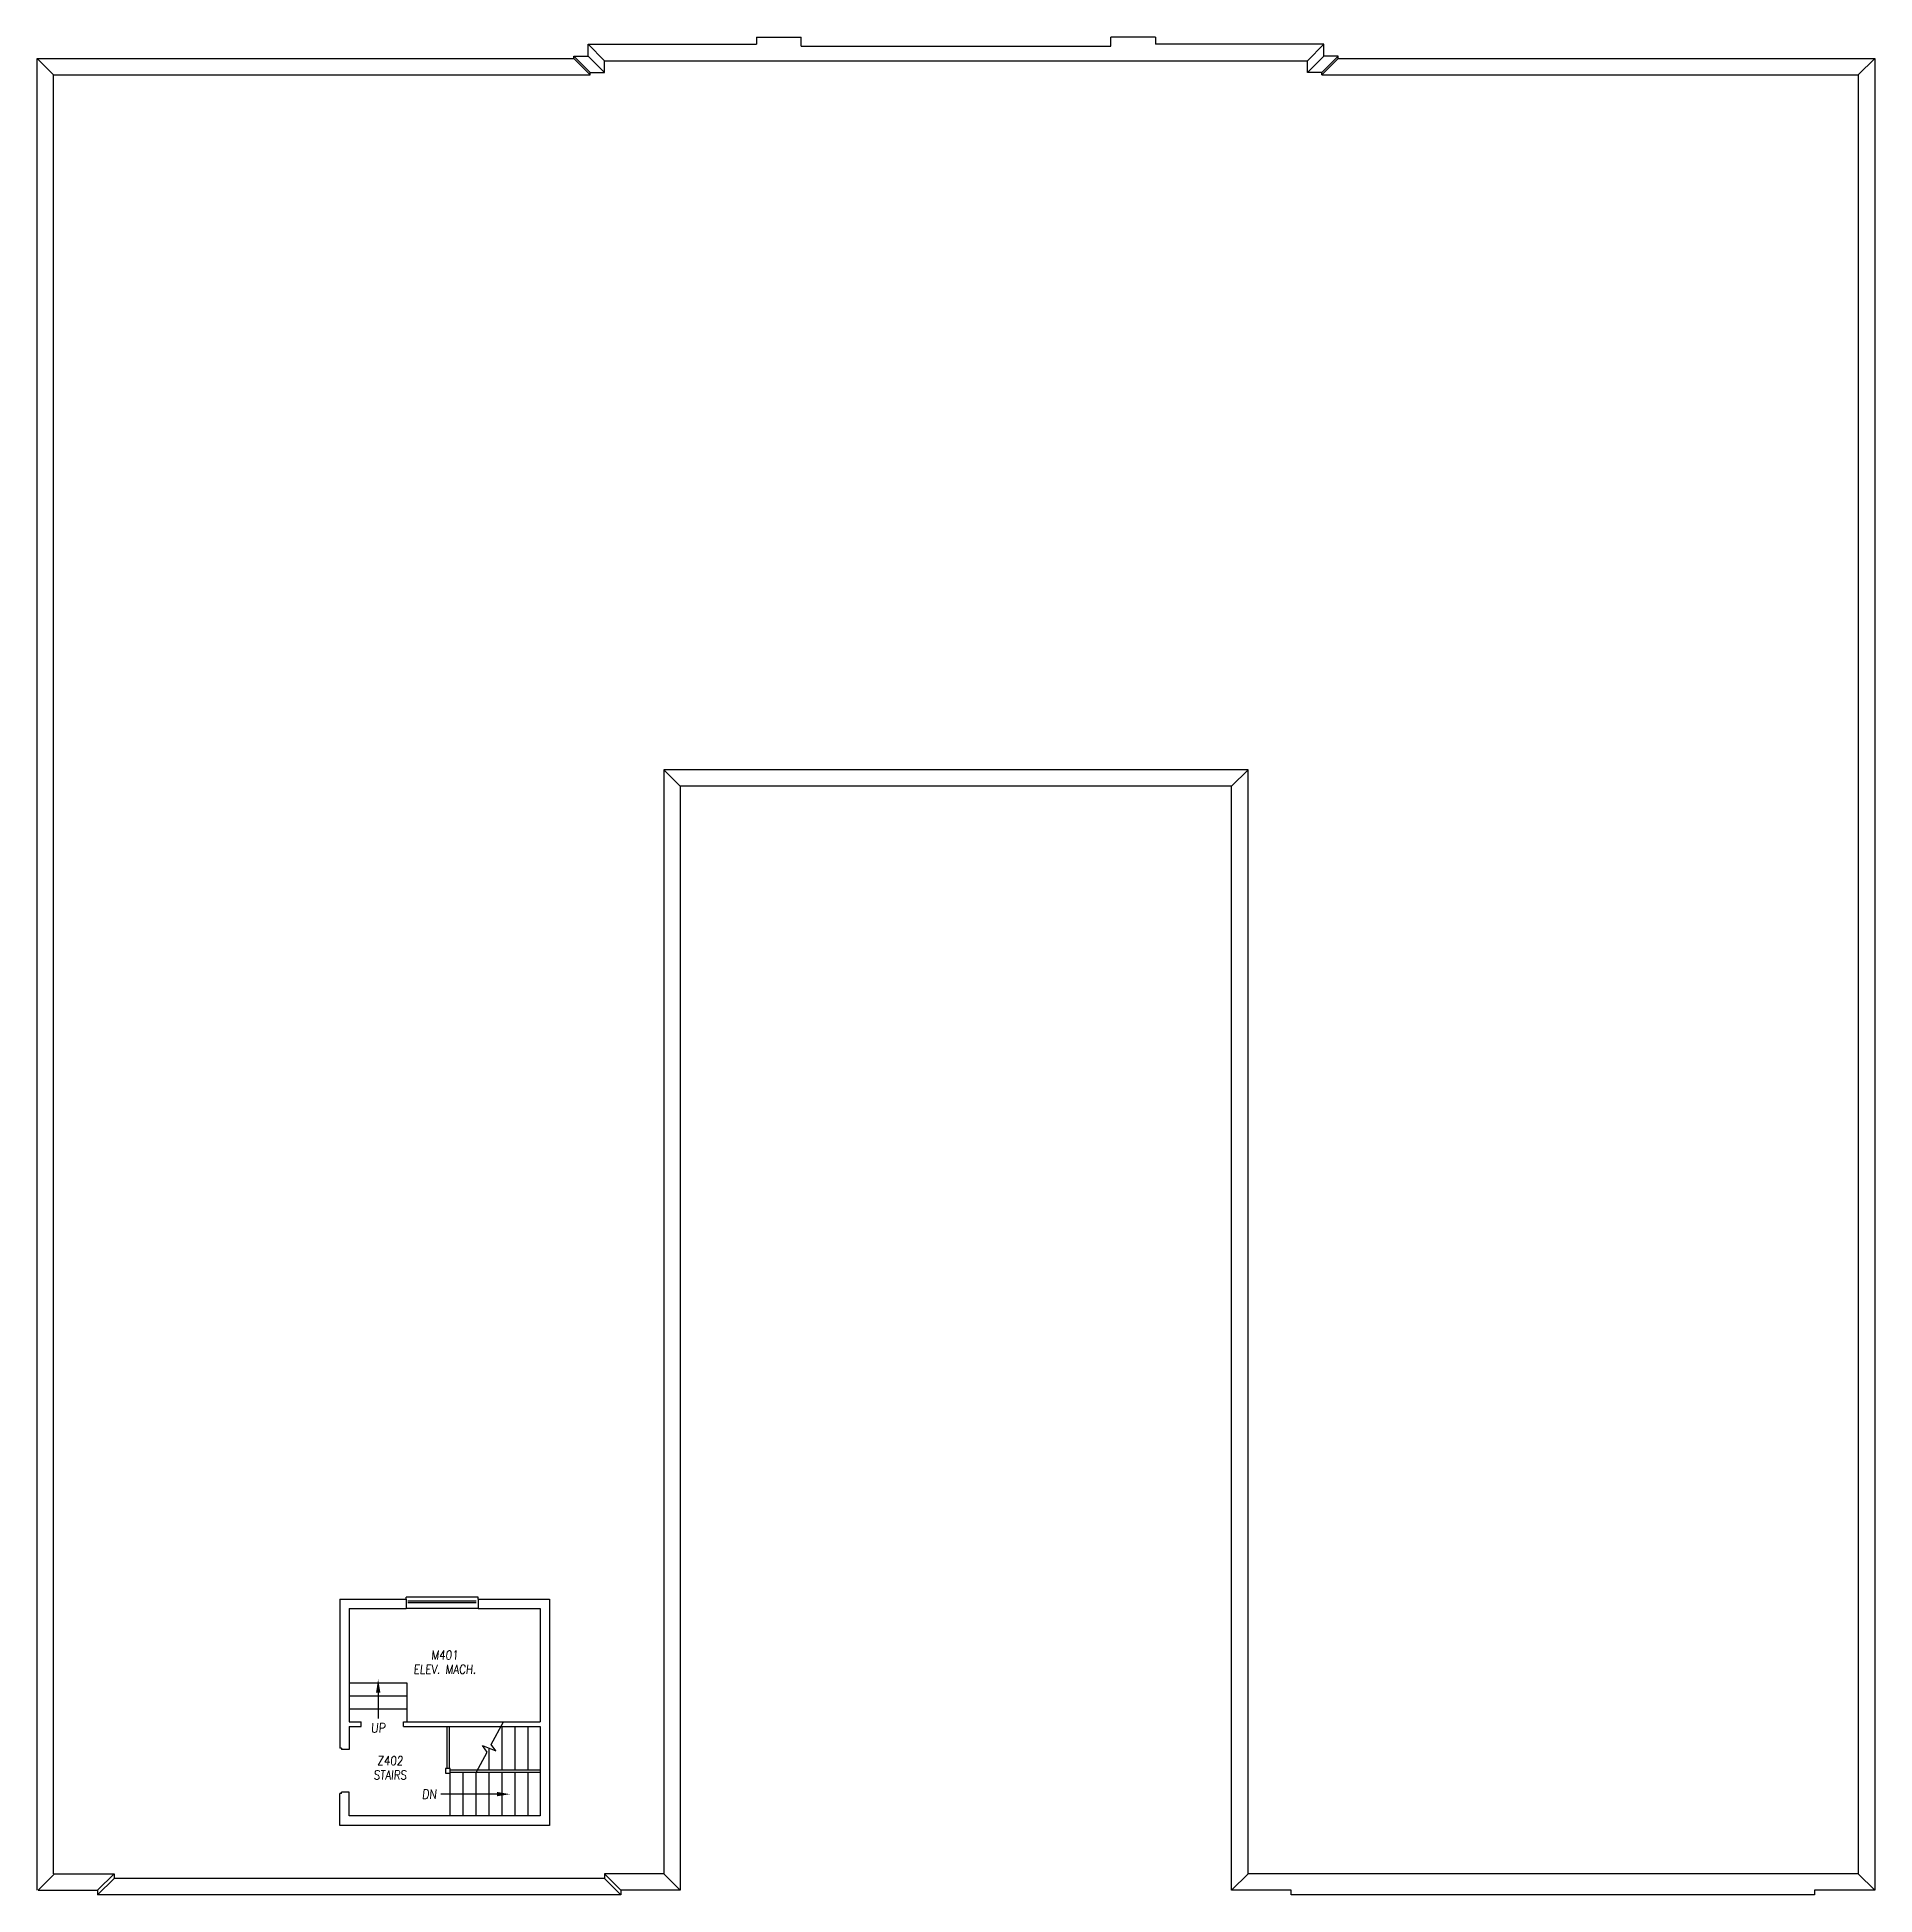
# Model space of a CAD drawing. Extents: x 1017 to 4033, y 613 to 3298.
# Drawn here: x 1017 to 2577, y 1721 to 3298 of the extents above; entities that cross this region are included whole.
import ezdxf
from ezdxf.enums import TextEntityAlignment as Align

# ---------------------------------------------------------------- set-up
doc = ezdxf.new("R2010")
doc.units = 0
doc.header["$MEASUREMENT"] = 0
for name, color, linetype in [('A-BELOW', 111, 'CONTINUOUS'), ('A-FS-ID', 6, 'CONTINUOUS'), ('A-FS-NM', 6, 'CONTINUOUS'), ('A-STRS', 4, 'CONTINUOUS'), ('A-WL-EX', 171, 'CONTINUOUS')]:
    doc.layers.add(name, color=color, linetype=linetype)
doc.styles.get("Standard").update_dxf_attribs({"font": 'ROMANS.shx', "width": 0.85, "oblique": 5, "height": 7.5})

msp = doc.modelspace()

# ---------------------------------------------------------------- texts
at = {"layer": 'A-BELOW', "oblique": 5, "width": 0.85}
msp.add_text('UP', height=8, dxfattribs=at).set_placement((1306.6, 1862.5), align=Align.MIDDLE)
at = {"layer": 'A-FS-ID', "oblique": 5, "width": 0.85}
for s, p in [('M401', (1363.1, 1924.3)), ('Z402', (1316.7, 1834.6))]:
    msp.add_text(s, height=7.5, dxfattribs=at).set_placement(p, align=Align.MIDDLE)
at = {"layer": 'A-FS-NM', "oblique": 5, "width": 0.85}
for s, p in [('ELEV. MACH.', (1363.1, 1912.2)), ('STAIRS', (1316.7, 1822.5))]:
    msp.add_text(s, height=7.5, dxfattribs=at).set_placement(p, align=Align.MIDDLE)
at = {"layer": 'A-STRS', "oblique": 5, "width": 0.85}
msp.add_text('DN', height=8, dxfattribs=at).set_placement((1350, 1806.2), align=Align.MIDDLE)

# ---------------------------------------------------------------- linework, layer by layer
at = {"layer": 'A-BELOW'}
for p, q in [((1627.9, 3297.7), (1665.6, 3297.7)), ((1627.9, 3297.7), (1627.9, 3291.7)), ((1665.6, 3290.2), (1665.6, 3297.7)), ((1966.4, 3297.7), (1928.6, 3297.7)), ((1928.6, 3290.2), (1928.6, 3297.7)), ((1966.4, 3297.7), (1966.4, 3291.7)), ((1472.6, 3281.7), (1484.8, 3281.7)), ((1472.6, 3279.7), (1472.6, 3281.7)), ((1486.6, 3267.7), (1472.6, 3281.7)), ((1484.8, 3291.7), (1627.9, 3291.7)), ((1484.8, 3281.7), (1484.8, 3291.7)), ((1484.8, 3291.7), (1498.8, 3277.7)), ((1484.8, 3281.7), (1498.8, 3267.7)), ((1665.6, 3290.2), (1928.6, 3290.2)), ((2109.5, 3291.7), (1966.4, 3291.7)), ((2109.5, 3291.7), (2095.5, 3277.7)), ((2109.5, 3281.7), (2095.5, 3267.7)), ((2107.6, 3267.7), (2121.6, 3281.7)), ((2109.5, 3281.7), (2109.5, 3291.7)), ((2121.6, 3281.7), (2109.5, 3281.7)), ((2121.6, 3279.7), (2121.6, 3281.7)), ((1017.1, 1724.7), (1017.1, 3279.7)), ((1017.1, 3279.7), (1472.6, 3279.7)), ((1017.1, 3279.7), (1031.1, 3265.7)), ((1031.1, 3265.7), (1486.6, 3265.7)), ((1031.1, 1738.7), (1031.1, 3265.7)), ((1472.6, 3279.7), (1486.6, 3265.7)), ((1486.6, 3267.7), (1498.8, 3267.7)), ((1486.6, 3265.7), (1486.6, 3267.7)), ((1498.8, 3277.7), (2095.5, 3277.7)), ((1498.8, 3267.7), (1498.8, 3277.7)), ((2095.5, 3267.7), (2095.5, 3277.7)), ((2107.6, 3267.7), (2095.5, 3267.7)), ((2121.6, 3279.7), (2107.6, 3265.7)), ((2107.6, 3265.7), (2107.6, 3267.7)), ((2107.6, 3265.7), (2563.1, 3265.7)), ((2121.6, 3279.7), (2577.1, 3279.7)), ((2563.1, 3265.7), (2577.1, 3279.7)), ((2563.1, 3265.7), (2563.1, 1738.7)), ((2577.1, 3279.7), (2577.1, 1724.7)), ((1549.1, 2675.9), (1549.1, 1738.7)), ((2045.1, 2675.9), (1549.1, 2675.9)), ((1549.1, 2675.9), (1563.1, 2661.9)), ((2031.1, 2661.9), (2045.1, 2675.9)), ((2045.1, 1738.7), (2045.1, 2675.9)), ((1563.1, 2661.9), (1563.1, 1724.7)), ((2031.1, 2661.9), (1563.1, 2661.9)), ((2031.1, 1724.7), (2031.1, 2661.9)), ((1391.4, 1973.5), (1330.4, 1973.5)), ((1330.4, 1971.7), (1330.4, 1973.5)), ((1391.4, 1971.7), (1391.4, 1973.5)), ((1391.4, 1963.7), (1330.4, 1963.7)), ((1389.9, 1970), (1331.9, 1970)), ((1389.9, 1968.7), (1331.9, 1968.7)), ((1331.1, 1900.5), (1282.1, 1900.5)), ((1306.6, 1892.5), (1306.6, 1870.5)), ((1331.1, 1867.7), (1331.1, 1900.5)), ((1331.1, 1889.5), (1282.1, 1889.5)), ((1331.1, 1878.5), (1282.1, 1878.5)), ((1031.9, 1738.7), (1017.9, 1724.7)), ((1031.9, 1738.7), (1082.4, 1738.7)), ((1082.4, 1738.7), (1068.4, 1724.7)), ((1082.4, 1734.7), (1068.4, 1720.7)), ((1082.4, 1738.7), (1082.4, 1734.7)), ((1498.6, 1734.7), (1082.4, 1734.7)), ((1549.1, 1738.7), (1498.6, 1738.7)), ((1498.6, 1738.7), (1498.6, 1734.7)), ((1498.6, 1738.7), (1512.6, 1724.7)), ((1498.6, 1734.7), (1512.6, 1720.7)), ((1549.1, 1738.7), (1563.1, 1724.7)), ((2045.1, 1738.7), (2031.1, 1724.7)), ((2563.1, 1738.7), (2045.1, 1738.7)), ((2563.1, 1738.7), (2577.1, 1724.7)), ((1017.9, 1724.7), (1068.4, 1724.7)), ((1068.4, 1724.7), (1068.4, 1720.7)), ((1512.6, 1720.7), (1068.4, 1720.7)), ((1512.6, 1724.7), (1512.6, 1720.7)), ((1563.1, 1724.7), (1512.6, 1724.7)), ((2081.6, 1724.7), (2031.1, 1724.7)), ((2081.6, 1720.7), (2081.6, 1724.7)), ((2525.9, 1720.7), (2081.6, 1720.7)), ((2577.1, 1724.7), (2525.9, 1724.7)), ((2525.9, 1724.7), (2525.9, 1720.7))]:
    msp.add_line(p, q, dxfattribs=at)
msp.add_solid([(1304.8, 1892.5), (1308.5, 1892.5), (1306.6, 1903.7)], dxfattribs=at)
at = {"layer": 'A-STRS'}
for p, q in [((1365.1, 1827.9), (1365.1, 1863.7)), ((1367.1, 1827.9), (1367.1, 1863.7)), ((1402.6, 1848.5), (1412.9, 1867.7)), ((1411.8, 1826.7), (1411.8, 1863.7)), ((1422.8, 1826.7), (1422.8, 1863.7)), ((1433.8, 1826.7), (1433.8, 1863.7)), ((1399.1, 1842), (1395.1, 1847.4)), ((1395.1, 1847.4), (1406.5, 1843)), ((1400.8, 1826.7), (1400.8, 1845.2)), ((1406.5, 1843), (1402.6, 1848.5)), ((1389.8, 1824.7), (1399.1, 1842)), ((1363.8, 1827.9), (1363.8, 1823.9)), ((1367.8, 1827.9), (1363.8, 1827.9)), ((1363.8, 1823.9), (1367.8, 1823.9)), ((1367.8, 1823.9), (1367.8, 1827.9)), ((1444.1, 1826.7), (1367.8, 1826.7)), ((1367.8, 1787.7), (1367.8, 1824.7)), ((1444.1, 1824.7), (1367.8, 1824.7)), ((1378.8, 1787.7), (1378.8, 1824.7)), ((1389.8, 1787.7), (1389.8, 1824.7)), ((1400.8, 1787.7), (1400.8, 1824.7)), ((1411.8, 1787.7), (1411.8, 1824.7)), ((1422.8, 1787.7), (1422.8, 1824.7)), ((1433.8, 1787.7), (1433.8, 1824.7)), ((1407.4, 1806.2), (1359.8, 1806.2))]:
    msp.add_line(p, q, dxfattribs=at)
msp.add_solid([(1407.4, 1808.1), (1407.4, 1804.4), (1418.6, 1806.2)], dxfattribs=at)
at = {"layer": 'A-WL-EX'}
for p, q in [((1274.1, 1971.7), (1330.4, 1971.7)), ((1274.1, 1971.7), (1274.1, 1845.2)), ((1330.4, 1971.7), (1330.4, 1963.7)), ((1391.4, 1971.7), (1452.1, 1971.7)), ((1391.4, 1971.7), (1391.4, 1963.7)), ((1452.1, 1971.7), (1452.1, 1779.7)), ((1282.1, 1963.7), (1330.4, 1963.7)), ((1282.1, 1963.7), (1282.1, 1867.7)), ((1391.4, 1963.7), (1444.1, 1963.7)), ((1444.1, 1963.7), (1444.1, 1867.7)), ((1282.1, 1867.7), (1292.1, 1867.7)), ((1282.1, 1863.7), (1292.1, 1863.7)), ((1282.1, 1863.7), (1282.1, 1844)), ((1292.1, 1863.7), (1292.1, 1867.7)), ((1328.1, 1867.7), (1444.1, 1867.7)), ((1328.1, 1863.7), (1328.1, 1867.7)), ((1328.1, 1863.7), (1444.1, 1863.7)), ((1444.1, 1863.7), (1444.1, 1787.7)), ((1275.6, 1845.2), (1274.1, 1845.2)), ((1275.6, 1845.2), (1275.6, 1844)), ((1282.1, 1844), (1275.6, 1844)), ((1275.6, 1806.7), (1274.1, 1806.7)), ((1274.1, 1779.7), (1274.1, 1806.7)), ((1275.6, 1806.7), (1275.6, 1808)), ((1282.1, 1808), (1275.6, 1808)), ((1282.1, 1787.7), (1282.1, 1808)), ((1444.1, 1787.7), (1282.1, 1787.7)), ((1452.1, 1779.7), (1274.1, 1779.7))]:
    msp.add_line(p, q, dxfattribs=at)

msp.set_redraw_order([(e.dxf.handle, doc.entitydb.next_handle()) for e in msp.query("TEXT MTEXT ATTDEF DIMENSION ARC_DIMENSION")])  # texts and dimensions are drawn at this point

doc.saveas('drawing.dxf')
